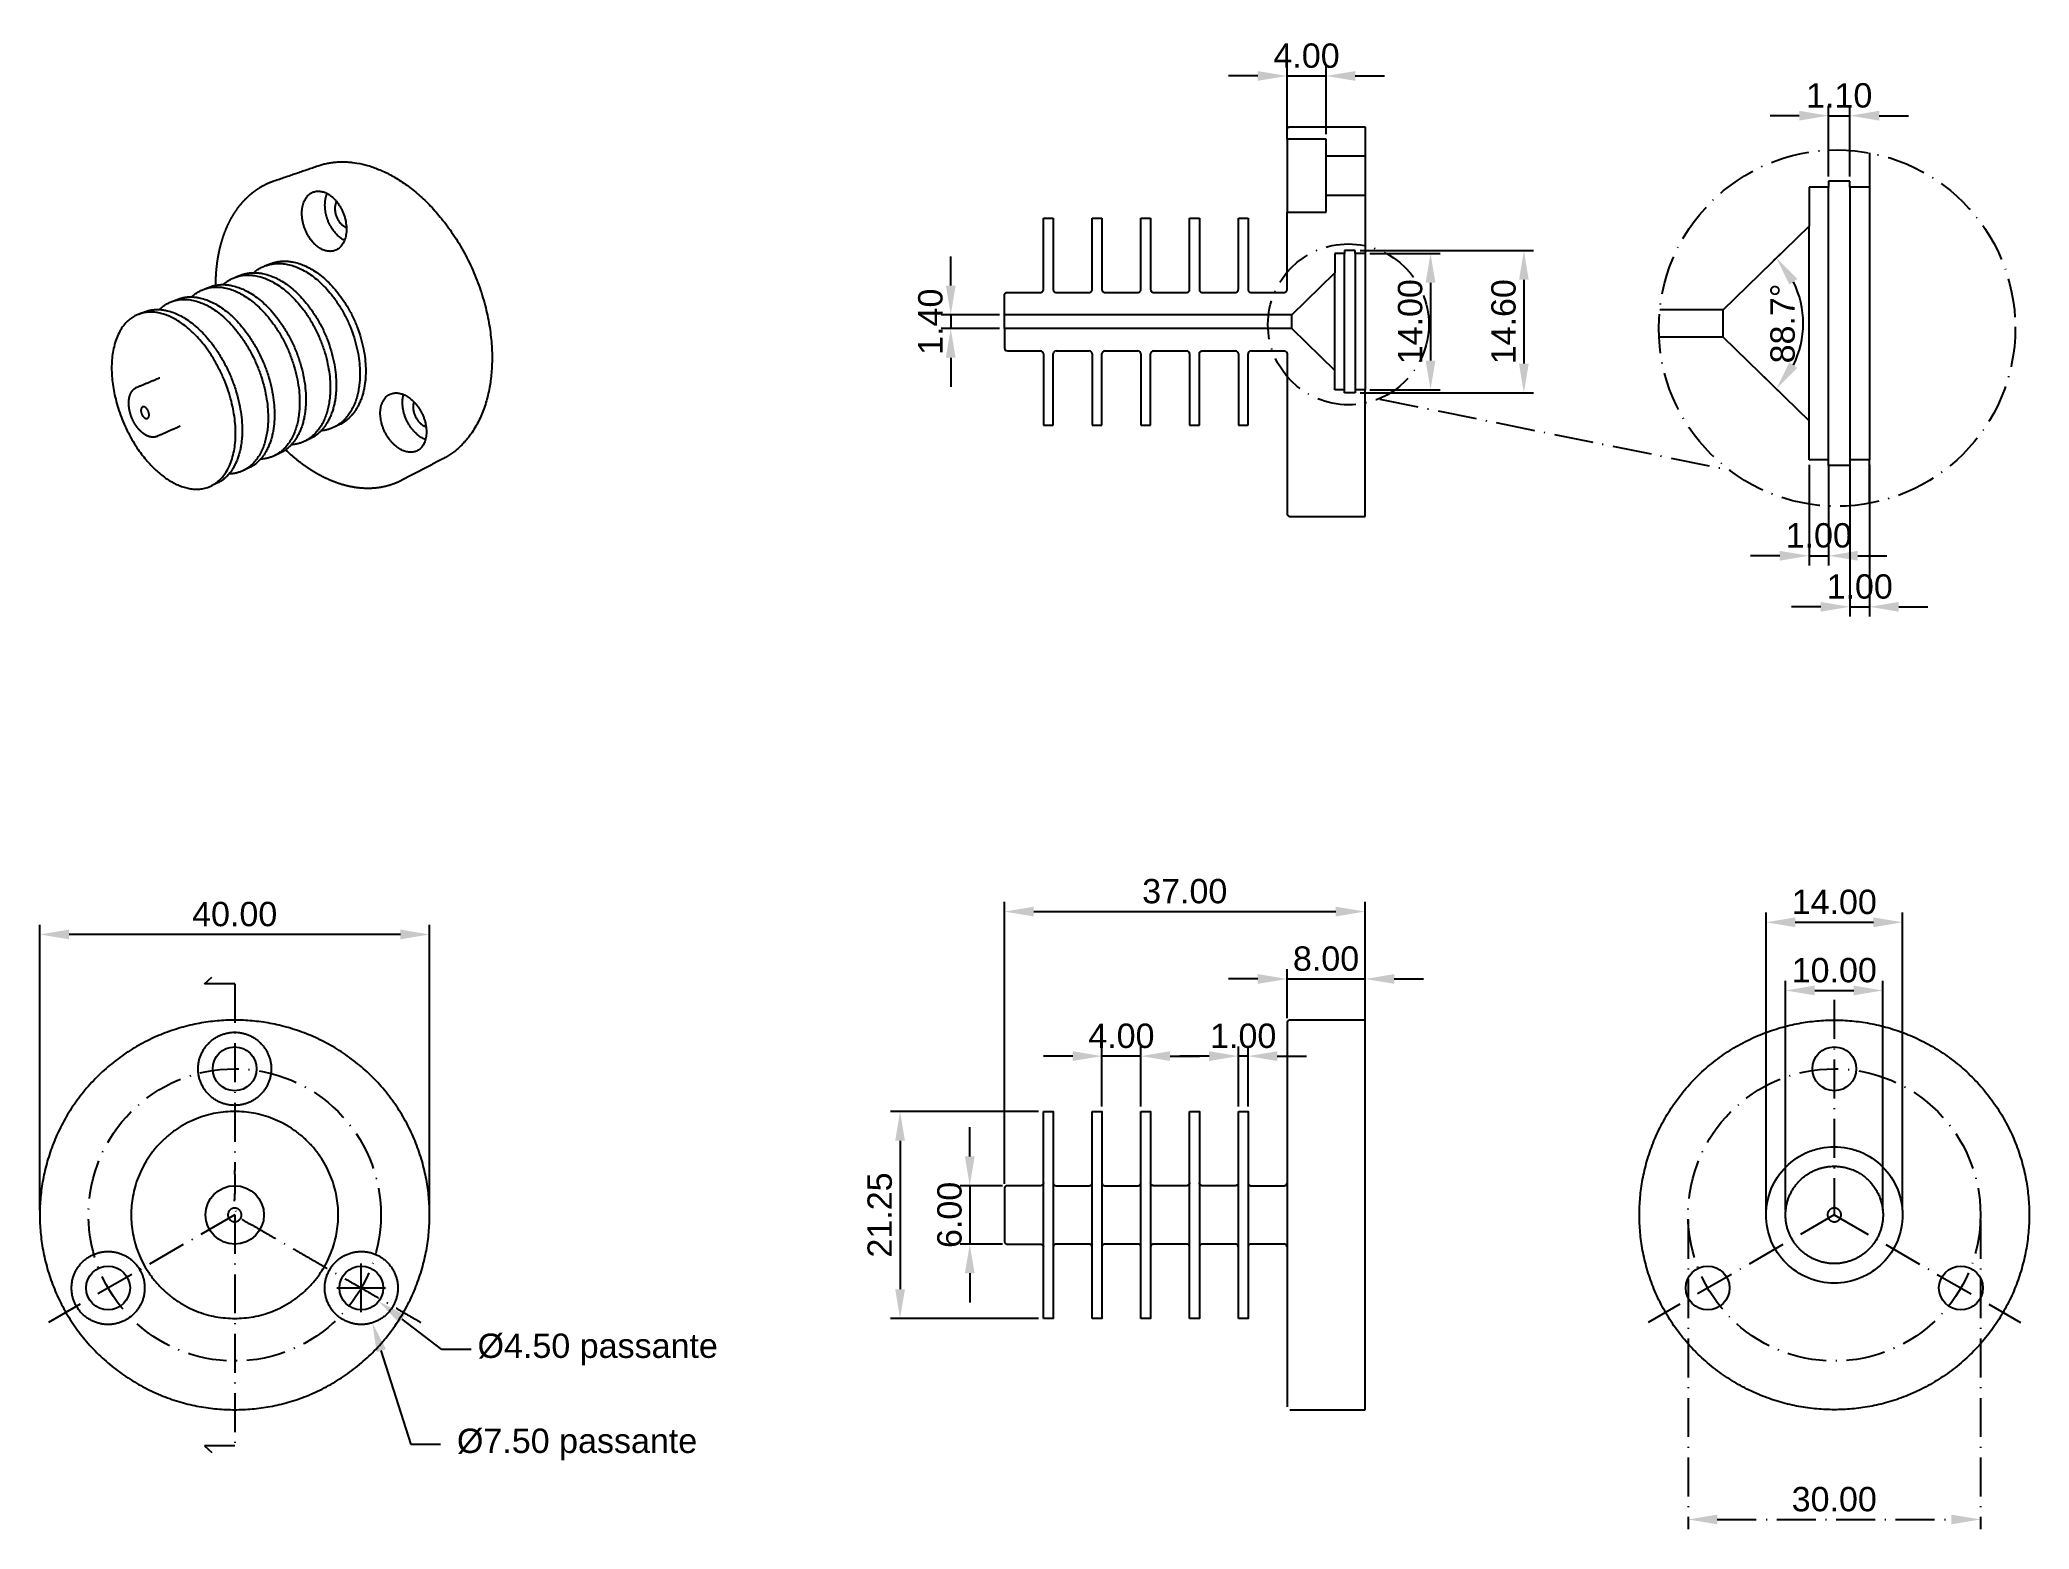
# Model space of a CAD drawing. Header units: millimetres. Extents: x -99 to 105, y -45 to 108.
import ezdxf

# ---------------------------------------------------------------- set-up
doc = ezdxf.new("R2010")
doc.units = ezdxf.units.MM
doc.header["$MEASUREMENT"] = 0
doc.linetypes.add('TrattinoPunto', pattern=[6, 4, -1, 0, -1])
for name, color, linetype, true_color in [('2D', 18, 'Continuous', 0x000000), ('2D$Assi', 4, 'TrattinoPunto', 0x00ffff), ('2D$Quote', 96, 'Continuous', 0x007f00)]:
    doc.layers.add(name, color=color, linetype=linetype, true_color=true_color)
doc.styles.add('Arial', font='arial.ttf')
doc.dimstyles.new('Millimetro Piccolo', dxfattribs={"dimtxt": 2.5, "dimasz": 3, "dimexe": 1, "dimexo": 0.5, "dimgap": 0.8, "dimtad": 1, "dimtoh": 1, "dimzin": 1, "dimdsep": 46, "dimtxsty": 'Arial', "dimcen": 2.5, "dimadec": 1, "dimazin": 0, "dimtfac": 1, "dimtdec": 4, "dimtix": 1, "dimtmove": 1, "dimatfit": 3, "dimfxl": 1, "dimtolj": 1, "dimtzin": 1, "dimarcsym": 0})

msp = doc.modelspace()

# ---------------------------------------------------------------- blocks, each defined once
blk = doc.blocks.new('*D1')
at = {"layer": '2D$Quote', "color": 0, "lineweight": -2}
for p, q in [((-5.51, 83.11), (-5.51, 86.11)), ((-0.5, 80.11), (-6.51, 80.11)), ((-5.51, 80.11), (-5.51, 78.71)), ((-0.5, 78.71), (-6.51, 78.71)), ((-5.51, 75.71), (-5.51, 72.71))]:
    blk.add_line(p, q, dxfattribs=at)
at = {"layer": '2D$Quote', "color": 0}
for points in [[(-6.01, 83.11), (-5.01, 83.11), (-5.51, 80.11)], [(-5.01, 75.71), (-6.01, 75.71), (-5.51, 78.71)]]:
    blk.add_solid(points, dxfattribs=at)
at = {"layer": 'Defpoints', "color": 0}
for p in [(0, 80.11), (-5.51, 78.71), (0, 78.71)]:
    blk.add_point(p, dxfattribs=at)
at = {"layer": '2D$Quote', "color": 0, "insert": (-7.59, 79.41), "char_height": 2.5, "attachment_point": 5, "rotation": 90, "style": 'Arial'}
blk.add_mtext('\\A1;1.40', dxfattribs=at)
blk = doc.blocks.new('*D2')
at = {"layer": '2D$Quote', "color": 0, "lineweight": -2}
for p, q in [((80.15, -11.79), (80.15, 11.75)), ((83.15, 10.75), (87.15, 10.75)), ((90.15, -11.79), (90.15, 11.75))]:
    blk.add_line(p, q, dxfattribs=at)
at = {"layer": '2D$Quote', "color": 0}
for points in [[(83.15, 11.25), (83.15, 10.25), (80.15, 10.75)], [(87.15, 10.25), (87.15, 11.25), (90.15, 10.75)]]:
    blk.add_solid(points, dxfattribs=at)
at = {"layer": 'Defpoints', "color": 0}
for p in [(90.15, 10.75), (80.15, -12.29), (90.15, -12.29)]:
    blk.add_point(p, dxfattribs=at)
at = {"layer": '2D$Quote', "color": 0, "insert": (85.15, 12.82), "char_height": 2.5, "attachment_point": 5, "style": 'Arial'}
blk.add_mtext('\\A1;10.00', dxfattribs=at)
blk = doc.blocks.new('*D3')
at = {"layer": '2D$Quote', "color": 0, "lineweight": -2}
for p, q in [((78.15, -11.79), (78.15, 18.75)), ((92.16, -11.79), (92.16, 18.75)), ((81.15, 17.75), (89.16, 17.75))]:
    blk.add_line(p, q, dxfattribs=at)
at = {"layer": '2D$Quote', "color": 0}
for points in [[(81.15, 18.25), (81.15, 17.25), (78.15, 17.75)], [(89.16, 17.25), (89.16, 18.25), (92.16, 17.75)]]:
    blk.add_solid(points, dxfattribs=at)
at = {"layer": 'Defpoints', "color": 0}
for p in [(92.16, 17.75), (78.15, -12.29), (92.16, -12.29)]:
    blk.add_point(p, dxfattribs=at)
at = {"layer": '2D$Quote', "color": 0, "insert": (85.15, 19.83), "char_height": 2.5, "attachment_point": 5, "style": 'Arial'}
blk.add_mtext('\\A1;14.00', dxfattribs=at)
blk = doc.blocks.new('*D4')
at = {"layer": '2D$Quote', "color": 0, "lineweight": -2}
for p, q in [((0, -9.1), (0, 19.85)), ((3, 18.85), (34, 18.85)), ((37, -9.1), (37, 19.85))]:
    blk.add_line(p, q, dxfattribs=at)
at = {"layer": '2D$Quote', "color": 0}
for points in [[(3, 19.35), (3, 18.35), (0, 18.85)], [(34, 18.35), (34, 19.35), (37, 18.85)]]:
    blk.add_solid(points, dxfattribs=at)
at = {"layer": 'Defpoints', "color": 0}
for p in [(37, 18.85), (0, -9.6), (37, -9.6)]:
    blk.add_point(p, dxfattribs=at)
at = {"layer": '2D$Quote', "color": 0, "insert": (18.5, 20.93), "char_height": 2.5, "attachment_point": 5, "style": 'Arial'}
blk.add_mtext('\\A1;37.00', dxfattribs=at)
blk = doc.blocks.new('*D5')
at = {"layer": '2D$Quote', "color": 0, "lineweight": -2}
for p, q in [((29, 7.91), (29, 12.93)), ((37, 7.91), (37, 12.93)), ((26, 11.93), (23, 11.93)), ((29, 11.93), (37, 11.93)), ((40, 11.93), (43, 11.93))]:
    blk.add_line(p, q, dxfattribs=at)
at = {"layer": '2D$Quote', "color": 0}
for points in [[(26, 11.43), (26, 12.43), (29, 11.93)], [(40, 12.43), (40, 11.43), (37, 11.93)]]:
    blk.add_solid(points, dxfattribs=at)
at = {"layer": 'Defpoints', "color": 0}
for p in [(37, 11.93), (29, 7.41), (37, 7.41)]:
    blk.add_point(p, dxfattribs=at)
at = {"layer": '2D$Quote', "color": 0, "insert": (33, 14.01), "char_height": 2.5, "attachment_point": 5, "style": 'Arial'}
blk.add_mtext('\\A1;8.00', dxfattribs=at)
blk = doc.blocks.new('*D6')
at = {"layer": '2D$Quote', "color": 0, "lineweight": -2}
for p, q in [((24, -1.17), (24, 5.01)), ((25, -1.17), (25, 5.01)), ((21, 4.01), (18, 4.01)), ((25, 4.01), (24, 4.01)), ((28, 4.01), (31, 4.01))]:
    blk.add_line(p, q, dxfattribs=at)
at = {"layer": '2D$Quote', "color": 0}
for points in [[(21, 3.51), (21, 4.51), (24, 4.01)], [(28, 4.51), (28, 3.51), (25, 4.01)]]:
    blk.add_solid(points, dxfattribs=at)
at = {"layer": 'Defpoints', "color": 0}
for p in [(24, 4.01), (24, -1.67), (25, -1.67)]:
    blk.add_point(p, dxfattribs=at)
at = {"layer": '2D$Quote', "color": 0, "insert": (24.5, 6.08), "char_height": 2.5, "attachment_point": 5, "style": 'Arial'}
blk.add_mtext('\\A1;1.00', dxfattribs=at)
blk = doc.blocks.new('*D7')
at = {"layer": '2D$Quote', "color": 0, "lineweight": -2}
for p, q in [((10, -1.17), (10, 5.01)), ((14, -1.17), (14, 5.01)), ((7, 4.01), (4, 4.01)), ((14, 4.01), (10, 4.01)), ((17, 4.01), (20, 4.01))]:
    blk.add_line(p, q, dxfattribs=at)
at = {"layer": '2D$Quote', "color": 0}
for points in [[(7, 3.51), (7, 4.51), (10, 4.01)], [(17, 4.51), (17, 3.51), (14, 4.01)]]:
    blk.add_solid(points, dxfattribs=at)
at = {"layer": 'Defpoints', "color": 0}
for p in [(10, 4.01), (10, -1.67), (14, -1.67)]:
    blk.add_point(p, dxfattribs=at)
at = {"layer": '2D$Quote', "color": 0, "insert": (12, 6.08), "char_height": 2.5, "attachment_point": 5, "style": 'Arial'}
blk.add_mtext('\\A1;4.00', dxfattribs=at)
blk = doc.blocks.new('*D8')
at = {"layer": '2D$Quote', "color": 0, "lineweight": -2}
for p, q in [((-98.99, -11.79), (-98.99, 17.5)), ((-61.99, 16.5), (-95.99, 16.5)), ((-58.99, -11.79), (-58.99, 17.5))]:
    blk.add_line(p, q, dxfattribs=at)
at = {"layer": '2D$Quote', "color": 0}
for points in [[(-95.99, 17), (-95.99, 16), (-98.99, 16.5)], [(-61.99, 16), (-61.99, 17), (-58.99, 16.5)]]:
    blk.add_solid(points, dxfattribs=at)
at = {"layer": 'Defpoints', "color": 0}
for p in [(-98.99, 16.5), (-98.99, -12.29), (-58.99, -12.29)]:
    blk.add_point(p, dxfattribs=at)
at = {"layer": '2D$Quote', "color": 0, "insert": (-78.99, 18.58), "char_height": 2.5, "attachment_point": 5, "style": 'Arial'}
blk.add_mtext('\\A1;40.00', dxfattribs=at)
blk = doc.blocks.new('*D9')
at = {"layer": '2D$Quote', "color": 0, "lineweight": -2}
for p, q in [((-3.56, -6.29), (-3.56, -3.29)), ((-0.2, -9.29), (-4.56, -9.29)), ((-3.56, -9.29), (-3.56, -15.29)), ((-0.2, -15.29), (-4.56, -15.29)), ((-3.56, -18.29), (-3.56, -21.29))]:
    blk.add_line(p, q, dxfattribs=at)
at = {"layer": '2D$Quote', "color": 0}
for points in [[(-4.06, -6.29), (-3.06, -6.29), (-3.56, -9.29)], [(-3.06, -18.29), (-4.06, -18.29), (-3.56, -15.29)]]:
    blk.add_solid(points, dxfattribs=at)
at = {"layer": 'Defpoints', "color": 0}
for p in [(0.3, -9.29), (-3.56, -15.29), (0.3, -15.29)]:
    blk.add_point(p, dxfattribs=at)
at = {"layer": '2D$Quote', "color": 0, "insert": (-5.63, -12.29), "char_height": 2.5, "attachment_point": 5, "rotation": 90, "style": 'Arial'}
blk.add_mtext('\\A1;6.00', dxfattribs=at)
blk = doc.blocks.new('*D10')
at = {"layer": '2D$Quote', "color": 0, "lineweight": -2}
for p, q in [((3.5, -1.67), (-11.71, -1.67)), ((-10.71, -4.67), (-10.71, -19.92)), ((3.5, -22.92), (-11.71, -22.92))]:
    blk.add_line(p, q, dxfattribs=at)
at = {"layer": '2D$Quote', "color": 0}
for points in [[(-10.21, -4.67), (-11.21, -4.67), (-10.71, -1.67)], [(-11.21, -19.92), (-10.21, -19.92), (-10.71, -22.92)]]:
    blk.add_solid(points, dxfattribs=at)
at = {"layer": 'Defpoints', "color": 0}
for p in [(4, -1.67), (-10.71, -22.92), (4, -22.92)]:
    blk.add_point(p, dxfattribs=at)
at = {"layer": '2D$Quote', "color": 0, "insert": (-12.79, -12.3), "char_height": 2.5, "attachment_point": 5, "rotation": 90, "style": 'Arial'}
blk.add_mtext('\\A1;21.25', dxfattribs=at)
blk = doc.blocks.new('*D11')
at = {"layer": '2D$Quote', "color": 0}
for p, q in [((-66, -22.29), (-66, -17.29)), ((-68.5, -19.79), (-63.5, -19.79))]:
    blk.add_line(p, q, dxfattribs=at)
at = {"layer": '2D$Quote', "color": 0, "lineweight": -2}
for p, q in [((-57.72, -26.1), (-61.82, -22.98)), ((-54.72, -26.1), (-57.72, -26.1))]:
    blk.add_line(p, q, dxfattribs=at)
at = {"layer": '2D$Quote', "color": 0}
blk.add_solid([(-61.52, -22.58), (-62.13, -23.37), (-64.21, -21.16)], dxfattribs=at)
at = {"layer": 'Defpoints', "color": 0}
for p in [(-67.79, -18.43), (-64.21, -21.16)]:
    blk.add_point(p, dxfattribs=at)
at = {"layer": '2D$Quote', "color": 0, "insert": (-41.74, -26.1), "char_height": 2.5, "attachment_point": 5, "style": 'Arial'}
blk.add_mtext('\\A1;%%c4.50 passante', dxfattribs=at)
blk = doc.blocks.new('*D12')
at = {"layer": '2D$Quote', "color": 0}
for p, q in [((-66, -22.29), (-66, -17.29)), ((-68.5, -19.79), (-63.5, -19.79))]:
    blk.add_line(p, q, dxfattribs=at)
at = {"layer": '2D$Quote', "color": 0, "lineweight": -2}
for p, q in [((-60.87, -35.86), (-63.95, -26.22)), ((-57.87, -35.86), (-60.87, -35.86))]:
    blk.add_line(p, q, dxfattribs=at)
at = {"layer": '2D$Quote', "color": 0}
blk.add_solid([(-63.47, -26.07), (-64.42, -26.38), (-64.86, -23.37)], dxfattribs=at)
at = {"layer": 'Defpoints', "color": 0}
for p in [(-67.14, -16.22), (-64.86, -23.37)]:
    blk.add_point(p, dxfattribs=at)
at = {"layer": '2D$Quote', "color": 0, "insert": (-44.34, -35.86), "char_height": 2.5, "attachment_point": 5, "style": 'Arial'}
blk.add_mtext('\\A1; %%c7.50 passante', dxfattribs=at)
blk = doc.blocks.new('*D13')
at = {"layer": '2D$Assi', "color": 0, "lineweight": -2}
for p, q in [((70.15, -12.79), (70.15, -44.56)), ((100.15, -12.79), (100.15, -44.56)), ((73.15, -43.56), (97.15, -43.56))]:
    blk.add_line(p, q, dxfattribs=at)
at = {"layer": '2D$Assi', "color": 0}
for points in [[(73.15, -43.06), (73.15, -44.06), (70.15, -43.56)], [(97.15, -44.06), (97.15, -43.06), (100.15, -43.56)]]:
    blk.add_solid(points, dxfattribs=at)
at = {"layer": 'Defpoints', "color": 0}
for p in [(70.15, -12.29), (100.15, -12.29), (100.15, -43.56)]:
    blk.add_point(p, dxfattribs=at)
at = {"layer": '2D$Assi', "color": 0, "insert": (85.15, -41.49), "char_height": 2.5, "attachment_point": 5, "style": 'Arial'}
blk.add_mtext('\\A1;30.00', dxfattribs=at)
blk = doc.blocks.new('*D14')
at = {"layer": '2D$Quote', "color": 0, "lineweight": -2}
for p, q in [((36.5, 86.71), (54.3, 86.71)), ((53.3, 83.71), (53.3, 75.11)), ((36.5, 72.11), (54.3, 72.11))]:
    blk.add_line(p, q, dxfattribs=at)
at = {"layer": '2D$Quote', "color": 0}
for points in [[(53.8, 83.71), (52.8, 83.71), (53.3, 86.71)], [(52.8, 75.11), (53.8, 75.11), (53.3, 72.11)]]:
    blk.add_solid(points, dxfattribs=at)
at = {"layer": 'Defpoints', "color": 0}
for p in [(36, 86.71), (36, 72.11), (53.3, 72.11)]:
    blk.add_point(p, dxfattribs=at)
at = {"layer": '2D$Quote', "color": 0, "insert": (51.22, 79.41), "char_height": 2.5, "attachment_point": 5, "rotation": 90, "style": 'Arial'}
blk.add_mtext('\\A1;14.60', dxfattribs=at)
blk = doc.blocks.new('*D15')
at = {"layer": '2D$Quote', "color": 0, "lineweight": -2}
for p, q in [((37.5, 86.41), (44.72, 86.41)), ((43.72, 83.41), (43.72, 75.41)), ((37.5, 72.41), (44.72, 72.41))]:
    blk.add_line(p, q, dxfattribs=at)
at = {"layer": '2D$Quote', "color": 0}
for points in [[(44.22, 83.41), (43.22, 83.41), (43.72, 86.41)], [(43.22, 75.41), (44.22, 75.41), (43.72, 72.41)]]:
    blk.add_solid(points, dxfattribs=at)
at = {"layer": 'Defpoints', "color": 0}
for p in [(37, 86.41), (37, 72.41), (43.72, 72.41)]:
    blk.add_point(p, dxfattribs=at)
at = {"layer": '2D$Quote', "color": 0, "insert": (41.64, 79.41), "char_height": 2.5, "attachment_point": 5, "rotation": 90, "style": 'Arial'}
blk.add_mtext('\\A1;14.00', dxfattribs=at)
blk = doc.blocks.new('*D16')
at = {"layer": '2D$Quote', "color": 0, "lineweight": -2}
for p, q in [((26, 104.64), (23, 104.64)), ((29, 98.66), (29, 105.64)), ((29, 104.64), (33, 104.64)), ((33, 98.66), (33, 105.64)), ((36, 104.64), (39, 104.64))]:
    blk.add_line(p, q, dxfattribs=at)
at = {"layer": '2D$Quote', "color": 0}
for points in [[(26, 104.14), (26, 105.14), (29, 104.64)], [(36, 105.14), (36, 104.14), (33, 104.64)]]:
    blk.add_solid(points, dxfattribs=at)
at = {"layer": 'Defpoints', "color": 0}
for p in [(33, 104.64), (29, 98.16), (33, 98.16)]:
    blk.add_point(p, dxfattribs=at)
at = {"layer": '2D$Quote', "color": 0, "insert": (31, 106.71), "char_height": 2.5, "attachment_point": 5, "style": 'Arial'}
blk.add_mtext('\\A1;4.00', dxfattribs=at)
blk = doc.blocks.new('*D17')
at = {"layer": '2D$Quote', "color": 0, "lineweight": -2}
for p, q in [((81.56, 100.56), (78.56, 100.56)), ((84.56, 94.33), (84.56, 101.56)), ((84.56, 100.56), (86.76, 100.56)), ((86.76, 94.33), (86.76, 101.56)), ((89.76, 100.56), (92.76, 100.56))]:
    blk.add_line(p, q, dxfattribs=at)
at = {"layer": '2D$Quote', "color": 0}
for points in [[(81.56, 100.06), (81.56, 101.06), (84.56, 100.56)], [(89.76, 101.06), (89.76, 100.06), (86.76, 100.56)]]:
    blk.add_solid(points, dxfattribs=at)
at = {"layer": 'Defpoints', "color": 0}
for p in [(86.76, 100.56), (84.56, 93.83), (86.76, 93.83)]:
    blk.add_point(p, dxfattribs=at)
at = {"layer": '2D$Quote', "color": 0, "insert": (85.66, 102.63), "char_height": 2.5, "attachment_point": 5, "style": 'Arial'}
blk.add_mtext('\\A1;1.10', dxfattribs=at)
blk = doc.blocks.new('*D18')
at = {"layer": '2D$Quote', "color": 0, "lineweight": -2}
for p, q in [((86.76, 64.73), (86.76, 49.14)), ((88.76, 64.73), (88.76, 49.14)), ((83.76, 50.14), (80.76, 50.14)), ((86.76, 50.14), (88.76, 50.14)), ((91.76, 50.14), (94.76, 50.14))]:
    blk.add_line(p, q, dxfattribs=at)
at = {"layer": '2D$Quote', "color": 0}
for points in [[(83.76, 49.64), (83.76, 50.64), (86.76, 50.14)], [(91.76, 50.64), (91.76, 49.64), (88.76, 50.14)]]:
    blk.add_solid(points, dxfattribs=at)
at = {"layer": 'Defpoints', "color": 0}
for p in [(86.76, 65.23), (88.76, 65.23), (88.76, 50.14)]:
    blk.add_point(p, dxfattribs=at)
at = {"layer": '2D$Quote', "color": 0, "insert": (87.76, 52.21), "char_height": 2.5, "attachment_point": 5, "style": 'Arial'}
blk.add_mtext('\\A1;1.00', dxfattribs=at)
blk = doc.blocks.new('*D19')
at = {"layer": '2D$Quote', "color": 0, "lineweight": -2}
for p, q in [((82.56, 64.73), (82.56, 54.38)), ((84.56, 64.73), (84.56, 54.38)), ((79.56, 55.38), (76.56, 55.38)), ((82.56, 55.38), (84.56, 55.38)), ((87.56, 55.38), (90.56, 55.38))]:
    blk.add_line(p, q, dxfattribs=at)
at = {"layer": '2D$Quote', "color": 0}
for points in [[(79.56, 54.88), (79.56, 55.88), (82.56, 55.38)], [(87.56, 55.88), (87.56, 54.88), (84.56, 55.38)]]:
    blk.add_solid(points, dxfattribs=at)
at = {"layer": 'Defpoints', "color": 0}
for p in [(82.56, 65.23), (84.56, 65.23), (84.56, 55.38)]:
    blk.add_point(p, dxfattribs=at)
at = {"layer": '2D$Quote', "color": 0, "insert": (83.56, 57.46), "char_height": 2.5, "attachment_point": 5, "style": 'Arial'}
blk.add_mtext('\\A1;1.00', dxfattribs=at)
blk = doc.blocks.new('*D20')
at = {"layer": '2D$Quote', "color": 0, "lineweight": -2}
for p, q in [((78.93, 85.69), (79.93, 86.66)), ((77.2, 74.47), (79.93, 71.81))]:
    blk.add_line(p, q, dxfattribs=at)
blk.add_arc((72.33, 79.23), 9.63, 333.5872, 26.4114, dxfattribs=at)
at = {"layer": '2D$Quote', "color": 0}
for points in [[(81.36, 83.8), (80.54, 83.23), (79.21, 85.96)], [(80.54, 75.24), (81.36, 74.66), (79.21, 72.51)]]:
    blk.add_solid(points, dxfattribs=at)
at = {"layer": 'Defpoints', "color": 0}
for p in [(78.58, 85.34), (72.33, 79.23), (81.64, 76.78), (76.85, 74.82)]:
    blk.add_point(p, dxfattribs=at)
at = {"layer": '2D$Quote', "color": 0, "insert": (79.86, 79.23), "char_height": 2.5, "attachment_point": 5, "rotation": 89.9993, "style": 'Arial'}
blk.add_mtext('\\A1;88.7%%d', dxfattribs=at)

# ---------------------------------------------------------------- dimensions: what is measured, and where the dimension line sits
at = {"layer": '2D$Assi'}
dim = msp.add_linear_dim(base=(100.155, -43.562), p1=(70.155, -12.294), p2=(100.155, -12.294), dimstyle='Millimetro Piccolo', dxfattribs=at)
dim.commit()
dim.dimension.update_dxf_attribs({"geometry": '*D13', "text_midpoint": (85.155, -41.486)})
at = {"layer": '2D$Quote'}
for base, p1, p2, picture, middle in [((33, 104.638), (29, 98.165), (33, 98.165), '*D16', (31, 106.715)), ((37, 18.85), (0, -9.597), (37, -9.597), '*D4', (18.5, 20.926)), ((92.155, 17.752), (78.155, -12.294), (92.155, -12.294), '*D3', (85.155, 19.828)), ((-98.99, 16.504), (-58.989, -12.294), (-98.99, -12.294), '*D8', (-78.989, 18.58)), ((37, 11.932), (29, 7.406), (37, 7.406), '*D5', (33, 14.008)), ((90.154, 10.747), (80.154, -12.294), (90.154, -12.294), '*D2', (85.154, 12.824)), ((10, 4.008), (14, -1.672), (10, -1.669), '*D7', (12, 6.085)), ((24, 4.008), (25, -1.669), (24, -1.669), '*D6', (24.5, 6.085))]:
    dim = msp.add_linear_dim(base=base, p1=p1, p2=p2, dimstyle='Millimetro Piccolo', dxfattribs=at)
    dim.commit()
    dim.dimension.update_dxf_attribs({"geometry": picture, "text_midpoint": middle})
for base, p1, p2, text, picture, middle in [((86.762, 100.558), (84.562, 93.833), (86.762, 93.833), '1.10', '*D17', (85.662, 102.634)), ((84.562, 55.385), (82.562, 65.233), (84.562, 65.233), '1.00', '*D19', (83.562, 57.461)), ((88.762, 50.137), (86.762, 65.233), (88.762, 65.233), '1.00', '*D18', (87.762, 52.213))]:
    dim = msp.add_linear_dim(base=base, p1=p1, p2=p2, text=text, dimstyle='Millimetro Piccolo', dxfattribs=at)
    dim.commit()
    dim.dimension.update_dxf_attribs({"geometry": picture, "text_midpoint": middle})
for base, p1, p2, picture, middle in [((-5.509, 78.715), (0, 80.115), (0, 78.715), '*D1', (-7.585, 79.415)), ((53.299, 72.115), (36, 86.715), (36, 72.115), '*D14', (51.222, 79.415)), ((43.717, 72.415), (37, 86.415), (37, 72.415), '*D15', (41.641, 79.415)), ((-10.711, -22.919), (4, -1.672), (4, -22.919), '*D10', (-12.787, -12.295)), ((-3.556, -15.294), (0.3, -9.294), (0.3, -15.294), '*D9', (-5.633, -12.294))]:
    dim = msp.add_linear_dim(base=base, p1=p1, p2=p2, angle=90, dimstyle='Millimetro Piccolo', dxfattribs=at)
    dim.commit()
    dim.dimension.update_dxf_attribs({"geometry": picture, "text_midpoint": middle})
dim = msp.add_angular_dim_3p(base=(81.637, 76.778), center=(72.33, 79.233), p1=(76.846, 74.819), p2=(78.576, 85.337), dimstyle='Millimetro Piccolo', dxfattribs=at)
dim.commit()
dim.dimension.update_dxf_attribs({"geometry": '*D20', "text_midpoint": (79.863, 79.233)})
for p1, p2, text, picture, middle in [((-67.139, -16.221), (-64.859, -23.367), ' <> passante', '*D12', (-60.873, -35.859)), ((-67.789, -18.43), (-64.209, -21.158), '<> passante', '*D11', (-57.719, -26.103))]:
    dim = msp.add_diameter_dim_2p(p1=p1, p2=p2, text=text, dimstyle='Millimetro Piccolo', override={"dimtad": 0, "dimtofl": 0}, dxfattribs=at)
    dim.commit()
    dim.dimension.update_dxf_attribs({"geometry": picture, "text_midpoint": middle, "dimtype": 163})

# ---------------------------------------------------------------- linework, layer by layer
at = {"layer": '2D'}
for p, q in [((88.762, 96.734), (88.762, 93.233)), ((33, 90.665), (33, 92.415)), ((33, 92.415), (37, 92.415)), ((37, 92.415), (37, 86.415)), ((82.562, 93.233), (82.562, 89.233)), ((84.562, 93.233), (82.562, 93.233)), ((84.562, 93.833), (84.562, 93.233)), ((86.762, 93.833), (84.562, 93.833)), ((86.762, 93.233), (86.762, 93.833)), ((88.762, 93.233), (86.762, 93.233)), ((4, 82.715), (4, 90.04)), ((4, 90.04), (5, 90.04)), ((5, 90.04), (5, 82.715)), ((9, 82.715), (9, 90.04)), ((9, 90.04), (10, 90.04)), ((10, 90.04), (10, 82.715)), ((14, 82.715), (14, 90.04)), ((14, 90.04), (15, 90.04)), ((15, 90.04), (15, 82.715)), ((19, 82.715), (19, 90.04)), ((19, 90.04), (20, 90.04)), ((20, 90.04), (20, 82.715)), ((24, 82.715), (24, 90.04)), ((24, 90.04), (25, 90.04)), ((25, 90.04), (25, 82.715)), ((29, 82.715), (29, 90.665)), ((29, 90.665), (33, 90.665)), ((34.9, 86.415), (33.9, 86.415)), ((33.9, 86.415), (33.9, 84.415)), ((36, 86.715), (34.9, 86.715)), ((34.9, 86.715), (34.9, 86.415)), ((36, 86.415), (36, 86.715)), ((37, 86.415), (36, 86.415)), ((0, 80.115), (0, 82.115)), ((0.3, 82.415), (3.7, 82.415)), ((5.3, 82.415), (8.7, 82.415)), ((10.3, 82.415), (13.7, 82.415)), ((15.3, 82.415), (18.7, 82.415)), ((20.3, 82.415), (23.7, 82.415)), ((25.3, 82.415), (28.7, 82.415)), ((29.5, 80.115), (0, 80.115)), ((29.5, 78.715), (0, 78.715)), ((0, 78.715), (0, 76.715)), ((0.3, 76.415), (3.7, 76.415)), ((4, 76.115), (4, 68.79)), ((5, 68.79), (5, 76.115)), ((5.3, 76.415), (8.7, 76.415)), ((9, 76.115), (9, 68.79)), ((10, 68.79), (10, 76.115)), ((10.3, 76.415), (13.7, 76.415)), ((14, 76.115), (14, 68.79)), ((15, 68.79), (15, 76.115)), ((15.3, 76.415), (18.7, 76.415)), ((19, 76.115), (19, 68.79)), ((20, 68.79), (20, 76.115)), ((20.3, 76.415), (23.7, 76.415)), ((24, 76.115), (24, 68.79)), ((25, 68.79), (25, 76.115)), ((25.3, 76.415), (28.7, 76.415)), ((29, 76.115), (29, 59.715)), ((33.9, 72.415), (33.9, 74.415)), ((34.9, 72.415), (33.9, 72.415)), ((34.9, 72.115), (34.9, 72.415)), ((36, 72.115), (34.9, 72.115)), ((37, 72.415), (36, 72.415)), ((36, 72.415), (36, 72.115)), ((37, 59.415), (37, 72.415)), ((4, 68.79), (5, 68.79)), ((9, 68.79), (10, 68.79)), ((14, 68.79), (15, 68.79)), ((19, 68.79), (20, 68.79)), ((24, 68.79), (25, 68.79)), ((82.562, 65.233), (82.562, 69.233)), ((84.562, 65.233), (82.562, 65.233)), ((84.562, 64.633), (84.562, 65.233)), ((86.762, 64.633), (84.562, 64.633)), ((86.762, 65.233), (86.762, 64.633)), ((88.762, 65.233), (86.762, 65.233)), ((29.3, 59.415), (37, 59.415))]:
    msp.add_line(p, q, dxfattribs=at)
for points in [[(73.762, 80.633), (82.562, 89.233)], [(29.5, 80.115), (33.9, 84.415)], [(29.5, 78.715), (33.9, 74.415)], [(73.762, 77.833), (82.562, 69.233)]]:
    msp.add_lwpolyline(points, dxfattribs=at)
for centre, radius in [((-78.989, 2.706), 2.25), ((85.155, 2.706), 2.25), ((-78.989, -12.294), 3), ((-91.98, -19.794), 2.25), ((-65.999, -19.794), 2.25), ((72.164, -19.794), 2.25), ((98.145, -19.794), 2.25)]:
    msp.add_circle(centre, radius, dxfattribs=at)
for centre, start, end in [((15.3, 82.715), 180.00004, 180.19157), ((20.3, 82.715), 180.00002, 180.19157), ((0.3, 76.715), 180, 270), ((3.7, 76.115), 1.70114, 90), ((3.7, 76.115), 360, 1.70114), ((5.3, 76.115), 90, 180), ((8.7, 76.115), 0.00001, 89.99999), ((10.3, 76.115), 90.00002, 179.99998), ((13.7, 76.115), 0.00001, 89.99999), ((15.3, 76.115), 90, 180), ((18.7, 76.115), 0.00001, 89.99999), ((23.7, 76.115), 360, 90), ((25.3, 76.115), 90.00002, 179.99998), ((29.3, 59.715), 180.00002, 269.99998)]:
    msp.add_arc(centre, 0.3, start, end, dxfattribs=at)
for points, weights in [([(29, 99.115), (29, 99.415), (29.3, 99.415)], [1, 0.707106900398, 1]), ([(-69.723, 91.343), (-69.73, 92.028), (-69.506, 92.569)], [239.75102231, 218.364627554, 209.50141527]), ([(-67.718, 87.765), (-69.695, 88.755), (-69.723, 91.343)], [228.239801722, 176.236029218, 239.75102231]), ([(-68.675, 90.995), (-68.678, 91.415), (-68.521, 91.727)], [238.634490923, 214.724387495, 206.830786293]), ([(-67.524, 89.045), (-68.662, 89.515), (-68.675, 90.995)], [232.751078735, 172.019985143, 238.634490923]), ([(0, 82.115), (0, 82.415), (0.3, 82.415)], [1, 0.707107089439, 0.999999860338]), ([(3.7, 82.415), (4, 82.415), (4, 82.715)], [1, 0.707106851195, 0.999999860338]), ([(5, 82.715), (5, 82.415), (5.3, 82.415)], [1, 0.707107019801, 1]), ([(5, 82.699), (5.001, 82.693), (5.001, 82.688)], [0.97897200977, 0.97213810749, 0.96567657592]), ([(8.7, 82.415), (9, 82.415), (9, 82.715)], [1, 0.707106781364, 1]), ([(10, 82.715), (10, 82.415), (10.3, 82.415)], [1, 0.707107019801, 1]), ([(10, 82.699), (10.001, 82.693), (10.001, 82.688)], [0.978972009777, 0.972138107493, 0.96567657592]), ([(13.7, 82.415), (14, 82.415), (14, 82.715)], [1, 0.707106851195, 0.999999860338]), ([(15, 82.714), (15.001, 82.415), (15.3, 82.415)], [0.999999860901, 0.708287951084, 1]), ([(15, 82.699), (15.001, 82.693), (15.001, 82.688)], [0.978981344758, 0.972142542458, 0.96567661783]), ([(18.7, 82.415), (19, 82.415), (19, 82.715)], [1, 0.707106781364, 1]), ([(20, 82.714), (20.001, 82.415), (20.3, 82.415)], [0.999999860901, 0.708287951101, 1]), ([(20, 82.699), (20.001, 82.693), (20.001, 82.688)], [0.97898132743, 0.972142519678, 0.96567658989]), ([(23.7, 82.415), (24, 82.415), (24, 82.715)], [1, 0.707106851196, 0.999999860338]), ([(25, 82.715), (25, 82.415), (25.3, 82.415)], [1, 0.707106900591, 1]), ([(25, 82.699), (25.001, 82.693), (25.001, 82.688)], [0.978972009817, 0.972138104674, 0.965676570554]), ([(20, 76.115), (20, 76.415), (20.3, 76.415)], [0.999999860338, 0.707106970227, 1]), ([(28.7, 76.415), (29, 76.415), (29, 76.115)], [1, 0.707106851018, 0.999999860338]), ([(-61.773, 71.123), (-61.771, 71.558), (-61.662, 71.931)], [239.305864236, 224.785633254, 216.048518831]), ([(-60.602, 71.181), (-60.683, 70.955), (-60.685, 70.679)], [212.504108556, 221.382802817, 238.189332849]), ([(29.3, 7.706), (29, 7.706), (29, 7.406)], [0.999999860338, 0.707106920849, 0.999999860338]), ([(4, -9.01), (3.984, -9.294), (3.7, -9.294)], [1, 0.725690855643, 1]), ([(5.001, -9.015), (5.02, -9.294), (5.3, -9.294)], [1, 0.731527540866, 1]), ([(8.7, -9.294), (8.984, -9.294), (9, -9.01)], [1, 0.72569085553, 1]), ([(10.001, -9.015), (10.02, -9.294), (10.3, -9.294)], [1, 0.731527540893, 1]), ([(13.7, -9.294), (13.984, -9.294), (14, -9.01)], [1, 0.725690855503, 1]), ([(15.3, -9.294), (15.02, -9.294), (15.001, -9.015)], [1, 0.731527541085, 1]), ([(19, -9.01), (18.984, -9.294), (18.7, -9.294)], [1, 0.725690855543, 1]), ([(20.3, -9.294), (20.02, -9.294), (20.001, -9.015)], [1, 0.731527541085, 1]), ([(24, -9.01), (23.984, -9.294), (23.7, -9.294)], [1, 0.725690855507, 1]), ([(25.001, -9.015), (25.02, -9.294), (25.3, -9.294)], [1, 0.731527541086, 1]), ([(85.155, -11.594), (84.803, -11.594), (84.593, -11.877)], [1, 0.893188631861, 1]), ([(0, -14.994), (0, -15.294), (0.3, -15.294)], [1, 0.707106781187, 1]), ([(3.7, -15.294), (3.934, -15.294), (3.991, -15.521)], [0.999999899239, 0.788689050422, 1]), ([(3.991, -15.521), (3.998, -15.548), (3.999, -15.576)], [1, 0.995637255349, 1]), ([(5.3, -15.294), (5, -15.294), (5, -15.594)], [1, 0.707106781187, 1]), ([(8.991, -15.521), (8.934, -15.294), (8.7, -15.294)], [1, 0.788689050423, 0.999999899239]), ([(8.999, -15.576), (8.998, -15.548), (8.991, -15.521)], [1, 0.99563725535, 1]), ([(10.3, -15.294), (10, -15.294), (10, -15.594)], [1, 0.707107019605, 1]), ([(13.991, -15.521), (13.934, -15.294), (13.7, -15.294)], [1, 0.788689050423, 0.999999899239]), ([(13.999, -15.576), (13.998, -15.548), (13.991, -15.521)], [1, 0.99563725535, 1]), ([(15.3, -15.294), (15, -15.294), (15, -15.594)], [1, 0.707106781187, 1]), ([(18.991, -15.521), (18.934, -15.294), (18.7, -15.294)], [1, 0.788689050422, 0.999999899239]), ([(18.999, -15.576), (18.998, -15.548), (18.991, -15.521)], [1, 0.995637255349, 1]), ([(20.3, -15.294), (20, -15.294), (20, -15.594)], [1, 0.707106900396, 1]), ([(23.991, -15.521), (23.934, -15.294), (23.7, -15.294)], [1, 0.788689050422, 0.999999899239]), ([(23.999, -15.576), (23.998, -15.548), (23.991, -15.521)], [1, 0.99563725535, 1]), ([(25.3, -15.294), (25, -15.294), (25, -15.594)], [1, 0.707107019605, 1]), ([(28.999, -15.572), (28.979, -15.294), (28.7, -15.294)], [1, 0.732181341375, 1])]:
    msp.add_rational_spline(points, weights, degree=2, dxfattribs=at)
for points, degree in [([(29, 98.165), (29, 98.64), (29, 99.115)], 2), ([(29, 98.165), (29, 96.29), (29, 94.415)], 2), ([(33, 98.165), (31, 98.165), (29, 98.165)], 2), ([(29.3, 99.415), (33.15, 99.415), (37, 99.415)], 2), ([(33, 96.415), (33, 97.29), (33, 98.165)], 2), ([(37, 99.415), (37, 97.915), (37, 96.415)], 2), ([(33, 94.415), (33, 95.415), (33, 96.415)], 2), ([(37, 96.415), (35, 96.415), (33, 96.415)], 2), ([(37, 96.415), (37, 95.415), (37, 94.415)], 2), ([(-74.963, 93.865), (-72.7, 94.641), (-70.437, 95.417)], 2), ([(29, 94.415), (29, 92.54), (29, 90.665)], 2), ([(33, 92.415), (33, 93.415), (33, 94.415)], 2), ([(37, 94.415), (37, 93.415), (37, 92.415)], 2), ([(84.562, 65.233), (84.562, 79.233), (84.562, 93.233)], 2), ([(86.762, 93.233), (86.762, 83.9), (86.762, 74.567), (86.762, 65.233)], 3), ([(88.762, 93.233), (88.762, 83.9), (88.762, 74.567), (88.762, 65.233)], 3), ([(34.9, 72.415), (34.9, 79.415), (34.9, 86.415)], 2), ([(36, 86.415), (36, 81.748), (36, 77.081), (36, 72.415)], 3), ([(37, 86.415), (37, 81.748), (37, 77.081), (37, 72.415)], 3), ([(-78.94, 83.971), (-78.646, 84.084), (-78.353, 84.196)], 2), ([(-75.84, 85.159), (-75.556, 85.268), (-75.271, 85.376)], 2), ([(-85.422, 81.489), (-85.109, 81.609), (-84.796, 81.729)], 2), ([(-82.132, 82.749), (-81.829, 82.865), (-81.526, 82.981)], 2), ([(-88.812, 80.19), (-88.489, 80.314), (-88.165, 80.438)], 2), ([(0, 78.715), (0, 79.415), (0, 80.115)], 2), ([(73.762, 80.633), (70.502, 80.633), (67.241, 80.633)], 2), ([(73.762, 77.833), (70.465, 77.833), (67.167, 77.833)], 2), ([(-89.017, 72.687), (-87.845, 73.175), (-86.673, 73.663)], 2), ([(-84.574, 68.681), (-85.736, 68.166), (-86.899, 67.651)], 2), ([(-71.224, 67.414), (-71.517, 67.274), (-71.811, 67.134)], 2), ([(-68.232, 68.844), (-68.517, 68.708), (-68.802, 68.572)], 2), ([(-74.305, 65.942), (-74.608, 65.797), (-74.911, 65.653)], 2), ([(-57.566, 65.36), (-59.704, 64.243), (-61.843, 63.126)], 2), ([(-77.48, 64.425), (-77.792, 64.276), (-78.105, 64.126)], 2), ([(88.762, 60.765), (88.762, 62.999), (88.762, 65.233)], 2), ([(-80.752, 62.861), (-81.075, 62.707), (-81.398, 62.553)], 2), ([(29, 7.406), (29, -5.727), (29, -18.861), (29, -31.994)], 3), ([(37, 7.706), (33.15, 7.706), (29.3, 7.706)], 2), ([(37, -32.294), (37, -12.294), (37, 7.706)], 2), ([(4, -1.672), (4, -1.67), (4, -1.669)], 2), ([(4, -1.669), (4.5, -1.669), (5, -1.669)], 2), ([(4, -22.919), (4, -12.295), (4, -1.672)], 2), ([(9, -1.672), (9, -1.67), (9, -1.669)], 2), ([(9, -1.669), (9.5, -1.669), (10, -1.669)], 2), ([(9, -22.919), (9, -12.295), (9, -1.672)], 2), ([(14, -1.672), (14, -1.67), (14, -1.669)], 2), ([(14, -1.669), (14.5, -1.669), (15, -1.669)], 2), ([(14, -22.919), (14, -12.295), (14, -1.672)], 2), ([(19, -1.672), (19, -1.67), (19, -1.669)], 2), ([(19, -1.669), (19.5, -1.669), (20, -1.669)], 2), ([(19, -22.919), (19, -12.295), (19, -1.672)], 2), ([(24, -1.672), (24, -1.67), (24, -1.669)], 2), ([(24, -1.669), (24.5, -1.669), (25, -1.669)], 2), ([(24, -22.919), (24, -12.295), (24, -1.672)], 2), ([(0, -9.594), (0, -9.596), (0, -9.597)], 2), ([(0, -9.597), (0, -11.396), (0, -13.195), (0, -14.994)], 3), ([(3.7, -9.294), (2, -9.294), (0.3, -9.294)], 2), ([(5.3, -9.294), (7, -9.294), (8.7, -9.294)], 2), ([(10.3, -9.294), (12, -9.294), (13.7, -9.294)], 2), ([(18.7, -9.294), (17, -9.294), (15.3, -9.294)], 2), ([(23.7, -9.294), (22, -9.294), (20.3, -9.294)], 2), ([(25.3, -9.294), (27, -9.294), (28.7, -9.294)], 2), ([(0.3, -15.294), (2, -15.294), (3.7, -15.294)], 2), ([(4, -15.578), (4, -15.575), (4, -15.573)], 2), ([(8.7, -15.294), (7, -15.294), (5.3, -15.294)], 2), ([(9, -15.578), (9, -15.575), (9, -15.573)], 2), ([(13.7, -15.294), (12, -15.294), (10.3, -15.294)], 2), ([(14, -15.578), (14, -15.575), (14, -15.573)], 2), ([(18.7, -15.294), (17, -15.294), (15.3, -15.294)], 2), ([(19, -15.578), (19, -15.575), (19, -15.573)], 2), ([(23.7, -15.294), (22, -15.294), (20.3, -15.294)], 2), ([(24, -15.578), (24, -15.575), (24, -15.573)], 2), ([(28.7, -15.294), (27, -15.294), (25.3, -15.294)], 2), ([(5, -22.919), (4.5, -22.919), (4, -22.919)], 2), ([(10, -22.919), (9.5, -22.919), (9, -22.919)], 2), ([(15, -22.919), (14.5, -22.919), (14, -22.919)], 2), ([(20, -22.919), (19.5, -22.919), (19, -22.919)], 2), ([(25, -22.919), (24.5, -22.919), (24, -22.919)], 2), ([(29.3, -32.294), (33.15, -32.294), (37, -32.294)], 2)]:
    msp.add_open_spline(points, degree=degree, dxfattribs=at)
for points, weights, degree, knots in [([(-70.437, 95.417), (-67.985, 96.259), (-65.163, 95.39), (-52.23, 91.412), (-52.581, 75.272), (-52.742, 67.881), (-57.566, 65.36)], [214.567897826, 220.062349433, 238.362006165, 159.524454762, 232.57314793, 196.863415224, 207.815949579], 2, [24.1799925, 24.1799925, 24.1799925, 37.4113788, 37.4113788, 81.3662029, 81.3662029, 106.2060094, 106.2060094, 106.2060094]), ([(-80.933, 83.15), (-80.931, 83.781), (-80.896, 84.411), (-80.828, 85.039), (-80.731, 85.931), (-80.565, 86.787), (-80.332, 87.591), (-80.088, 88.434), (-79.771, 89.22), (-79.385, 89.934), (-78.988, 90.669), (-78.518, 91.328), (-77.983, 91.895), (-77.443, 92.467), (-76.837, 92.945), (-76.177, 93.318), (-75.79, 93.538), (-75.384, 93.72), (-74.963, 93.865)], [1, 0.99908477387, 0.99908477387, 1, 0.997674257458, 0.995070613998, 0.992240172504, 0.989288611478, 0.986088494396, 0.982708740733, 0.979252757724, 0.975605940388, 0.971849409418, 0.968088150117, 0.9642154756, 0.960311856599, 0.957594184178, 0.95759418353, 0.960311854655], 3, [0, 0, 0, 0, 1.8920295, 1.8920295, 1.8920295, 5.7626788, 5.7626788, 5.7626788, 9.7997619, 9.7997619, 9.7997619, 13.9284235, 13.9284235, 13.9284235, 18.0618161, 18.0618161, 18.0618161, 19.3957828, 19.3957828, 19.3957828, 19.3957828]), ([(-72.09, 90.481), (-72.045, 87.533), (-69.796, 86.74), (-67.501, 85.931), (-67.521, 88.931), (-67.541, 91.965), (-69.862, 92.721), (-72.135, 93.462), (-72.09, 90.481)], [237.004596075, 168.511856168, 235.919185155, 165.128255102, 232.219461557, 163.27965688, 233.304872477, 166.663257946, 237.004596075], 2, [-23.5619449, -23.5619449, -23.5619449, -17.6714587, -17.6714587, -11.7809725, -11.7809725, -5.8904862, -5.8904862, 0, 0, 0]), ([(-80.159, 83.219), (-78.428, 84.813), (-75.91, 83.867), (-69.271, 81.373), (-69.184, 72.721), (-69.126, 67.039), (-73.184, 66.775)], [200.559443287, 199.306927785, 229.270978955, 157.325629105, 226.195648015, 178.719293461, 207.922908754], 2, [66.7887902, 66.7887902, 66.7887902, 87.9096481, 87.9096481, 131.8644722, 131.8644722, 164.6593582, 164.6593582, 164.6593582]), ([(-78.353, 84.196), (-76.948, 84.734), (-75.281, 84.112), (-68.644, 81.633), (-68.567, 73.003), (-68.529, 68.702), (-71.224, 67.414)], [203.338005414, 209.140261416, 229.957585513, 157.811133258, 226.882254575, 188.819421636, 199.876199483], 2, [0.6285659, 0.6285659, 0.6285659, 15.2549713, 15.2549713, 59.2097954, 59.2097954, 85.4193414, 85.4193414, 85.4193414]), ([(-77.03, 84.441), (-75.292, 85.982), (-72.805, 85.075), (-66.174, 82.655), (-66.138, 74.112), (-66.115, 68.548), (-70.129, 68.211)], [203.468037221, 202.57703524, 232.704011749, 159.753149874, 229.62868081, 181.741960504, 210.562053128], 2, [67.0109341, 67.0109341, 67.0109341, 87.9096481, 87.9096481, 131.8644722, 131.8644722, 164.4282537, 164.4282537, 164.4282537]), ([(-75.271, 85.376), (-73.861, 85.917), (-72.195, 85.312), (-65.566, 82.907), (-65.54, 74.385), (-65.527, 70.136), (-68.232, 68.844)], [206.324529016, 212.238700111, 233.390618308, 160.238654027, 230.315287369, 191.652883908, 202.825119615], 2, [0.6090441, 0.6090441, 0.6090441, 15.2354495, 15.2354495, 59.1902736, 59.1902736, 85.3998197, 85.3998197, 85.3998197]), ([(-86.702, 80.659), (-84.992, 82.372), (-82.406, 81.34), (-75.76, 78.687), (-75.561, 69.81), (-75.427, 63.867), (-79.576, 63.779)], [194.774659746, 192.726226943, 222.404913366, 152.470587567, 219.329582427, 172.628123608, 202.735694066], 2, [66.2928059, 66.2928059, 66.2928059, 87.9096481, 87.9096481, 131.8644722, 131.8644722, 165.1768886, 165.1768886, 165.1768886]), ([(-84.796, 81.729), (-83.406, 82.261), (-81.739, 81.6), (-75.093, 78.963), (-74.905, 70.109), (-74.812, 65.7), (-77.48, 64.425)], [197.364958208, 202.943384017, 223.091519926, 152.956091721, 220.016188985, 183.152497107, 193.978359209], 2, [0.6703743, 0.6703743, 0.6703743, 15.2967798, 15.2967798, 59.2516039, 59.2516039, 85.4611498, 85.4611498, 85.4611498]), ([(-83.382, 81.959), (-81.66, 83.61), (-79.109, 82.623), (-72.465, 80.051), (-72.323, 71.288), (-72.229, 65.479), (-76.331, 65.299)], [197.661070673, 196.02384343, 225.83794616, 154.898108336, 222.762615221, 175.681949482, 205.312732729], 2, [66.550068, 66.550068, 66.550068, 87.9096481, 87.9096481, 131.8644722, 131.8644722, 164.9081849, 164.9081849, 164.9081849]), ([(-81.526, 82.981), (-80.128, 83.516), (-78.461, 82.875), (-71.818, 80.319), (-71.688, 71.578), (-71.623, 67.224), (-74.305, 65.942)], [200.35148181, 206.041822716, 226.524552719, 155.38361249, 223.44922178, 185.985959372, 196.927279347], 2, [0.6489906, 0.6489906, 0.6489906, 15.2753961, 15.2753961, 59.2302202, 59.2302202, 85.4397661, 85.4397661, 85.4397661]), ([(28.7, 82.415), (28.824, 82.415), (28.912, 82.503), (29, 82.59), (29, 82.715)], [1, 0.923879346665, 1, 0.923879718357, 1], 2, [23.39228348, 23.39228348, 23.39228348, 23.627903, 23.627903, 23.86352279, 23.86352279, 23.86352279]), ([(-85.092, 62.772), (-91.161, 65.765), (-91.6, 74.042), (-92.054, 82.591), (-85.808, 80.017), (-79.163, 77.279), (-78.902, 68.284), (-78.649, 59.593), (-85.092, 62.772)], [226.379099825, 164.867631448, 229.454430764, 159.629936485, 218.971880572, 150.043066798, 215.896549632, 155.280761761, 226.379099825], 2, [0, 0, 0, 43.9548241, 43.9548241, 87.9096481, 87.9096481, 131.8644722, 131.8644722, 175.8192962, 175.8192962, 175.8192962]), ([(-88.165, 80.438), (-86.785, 80.967), (-85.119, 80.285), (-78.473, 77.564), (-78.225, 68.593), (-78.101, 64.128), (-80.752, 62.861)], [194.378434601, 199.844945313, 219.658487131, 150.528570952, 216.583156191, 180.319034851, 191.029439067], 2, [0.6927771, 0.6927771, 0.6927771, 15.3191826, 15.3191826, 59.2740066, 59.2740066, 85.4835525, 85.4835525, 85.4835525]), ([(-88.001, 67.712), (-88.114, 67.766), (-88.222, 67.83), (-88.325, 67.904), (-88.329, 67.907), (-88.333, 67.909), (-88.337, 67.912), (-88.456, 67.999), (-88.567, 68.094), (-88.671, 68.198), (-88.786, 68.313), (-88.893, 68.435), (-88.99, 68.564), (-89.095, 68.702), (-89.19, 68.847), (-89.277, 68.996), (-89.365, 69.15), (-89.444, 69.309), (-89.514, 69.471), (-89.582, 69.631), (-89.641, 69.795), (-89.691, 69.961), (-89.737, 70.118), (-89.775, 70.278), (-89.803, 70.44), (-89.829, 70.587), (-89.846, 70.736), (-89.853, 70.886), (-89.861, 71.028), (-89.858, 71.171), (-89.846, 71.313), (-89.841, 71.368), (-89.835, 71.422), (-89.826, 71.477), (-89.813, 71.562), (-89.796, 71.647), (-89.773, 71.731), (-89.737, 71.865), (-89.687, 71.994), (-89.622, 72.116), (-89.559, 72.235), (-89.479, 72.344), (-89.384, 72.44), (-89.292, 72.533), (-89.184, 72.609), (-89.065, 72.666), (-89.05, 72.673), (-89.034, 72.68), (-89.017, 72.687)], [1, 0.997468705107, 0.997468705107, 1, 1.00001556971, 1.00003110037, 1.00004659084, 0.997998318342, 0.997998318342, 1.00004659084, 0.998445753325, 0.998445753325, 1.00004659084, 0.998720342243, 0.998720342243, 1.00004659084, 0.998872814142, 0.998872814142, 1.00004659084, 0.998933328428, 0.998933328428, 1.00004659084, 0.998913732522, 0.998913732522, 1.00004659084, 0.99882205587, 0.99882205587, 1.00004659084, 0.998441712114, 0.998441712114, 1.00004659084, 0.999715564561, 0.999715564561, 1.00004659084, 0.998985339669, 0.998985339669, 1.00004659084, 0.995728037215, 0.995728037215, 1.00004659084, 0.992949599605, 0.992949599605, 1.00004659084, 0.990207851291, 0.990207851291, 1.00004659084, 0.999968458899, 0.999890225781, 0.999811886482], 3, [3.6884177, 3.6884177, 3.6884177, 3.6884177, 4.0653228, 4.0653228, 4.0653228, 4.0851338, 4.0851338, 4.0851338, 4.5259295, 4.5259295, 4.5259295, 5.0117473, 5.0117473, 5.0117473, 5.5303953, 5.5303953, 5.5303953, 6.0616378, 6.0616378, 6.0616378, 6.5826669, 6.5826669, 6.5826669, 7.0744202, 7.0744202, 7.0744202, 7.5234702, 7.5234702, 7.5234702, 7.9508342, 7.9508342, 7.9508342, 8.116307, 8.116307, 8.116307, 8.375792, 8.375792, 8.375792, 8.7904852, 8.7904852, 8.7904852, 9.193426, 9.193426, 9.193426, 9.5865871, 9.5865871, 9.5865871, 9.6699886, 9.6699886, 9.6699886, 9.6699886]), ([(-64.052, 70.024), (-64.051, 67.183), (-61.717, 66.181), (-59.334, 65.16), (-59.308, 68.048), (-59.282, 70.97), (-61.692, 71.943), (-64.052, 72.897), (-64.052, 70.024)], [236.559438001, 168.197081875, 235.474027081, 164.813480809, 231.774303483, 162.964882587, 232.859714404, 166.348483653, 236.559438001], 2, [-23.5619449, -23.5619449, -23.5619449, -17.6714587, -17.6714587, -11.7809725, -11.7809725, -5.8904862, -5.8904862, 0, 0, 0]), ([(-88.164, 69.498), (-88.58, 69.693), (-88.608, 70.265), (-88.635, 70.838), (-88.218, 70.645), (-87.799, 70.452), (-87.773, 69.876), (-87.746, 69.302), (-88.164, 69.498)], [220.173066479, 156.001671108, 220.375676518, 155.65659944, 219.685061446, 155.024993908, 219.482451408, 155.370065576, 220.173066479], 2, [0, 0, 0, 43.9548241, 43.9548241, 87.9096481, 87.9096481, 131.8644722, 131.8644722, 175.8192962, 175.8192962, 175.8192962]), ([(-59.404, 67.309), (-59.429, 67.319), (-59.454, 67.329), (-61.785, 68.308), (-61.773, 71.123)], [236.087780198, 237.13815006, 238.220453316, 170.13909849, 239.305864236], 2, [17.58225, 17.58225, 17.58225, 17.6714587, 17.6714587, 23.5619449, 23.5619449, 23.5619449]), ([(-60.685, 70.679), (-60.695, 69.168), (-59.443, 68.65), (-59.396, 68.63), (-59.347, 68.614)], [238.189332849, 168.91825199, 237.610447025, 237.415778172, 237.610447025], 2, [0, 0, 0, 3.1415927, 3.1415927, 3.2437813, 3.2437813, 3.2437813]), ([(-86.899, 67.651), (-87.026, 67.596), (-87.151, 67.566), (-87.28, 67.558), (-87.405, 67.551), (-87.53, 67.561), (-87.652, 67.589), (-87.773, 67.617), (-87.889, 67.658), (-88.001, 67.712)], [219.951018793, 217.812978171, 217.812978171, 219.96074549, 218.444109268, 218.444109268, 219.96074549, 219.053540337, 219.053540337, 219.96074549], 3, [2.5433848, 2.5433848, 2.5433848, 2.5433848, 2.9326295, 2.9326295, 2.9326295, 3.3131686, 3.3131686, 3.3131686, 3.6884177, 3.6884177, 3.6884177, 3.6884177]), ([(-69.471, 63.26), (-70.179, 63.583), (-70.882, 63.984), (-71.57, 64.456), (-72.294, 64.953), (-73.002, 65.529), (-73.681, 66.172), (-73.711, 66.201), (-73.741, 66.229), (-73.771, 66.257)], [246.872339026, 247.639138091, 248.368187009, 249.046759754, 249.765475297, 250.427835897, 251.020961301, 251.04703611, 251.072977363, 251.098784206], 3, [123.7164975, 123.7164975, 123.7164975, 123.7164975, 127.3683338, 127.3683338, 127.3683338, 131.2367472, 131.2367472, 131.2367472, 131.4068302, 131.4068302, 131.4068302, 131.4068302]), ([(-61.843, 63.126), (-62.168, 62.955), (-62.506, 62.81), (-62.854, 62.692), (-63.562, 62.45), (-64.309, 62.317), (-65.08, 62.295), (-65.813, 62.273), (-66.567, 62.351), (-67.328, 62.525), (-68.04, 62.687), (-68.758, 62.934), (-69.471, 63.26)], [1, 0.998065501496, 0.998065501496, 1, 1.00401960784, 1.00807397892, 1.01208272283, 1.01592647761, 1.01972905753, 1.02341583914, 1.02688964733, 1.03026300322, 1.03347613294], 3, [111.0311454, 111.0311454, 111.0311454, 111.0311454, 112.1327912, 112.1327912, 112.1327912, 116.1800979, 116.1800979, 116.1800979, 120.0607632, 120.0607632, 120.0607632, 123.7164975, 123.7164975, 123.7164975, 123.7164975]), ([(-78.989, -32.294), (-98.99, -32.294), (-98.99, -12.294), (-98.99, 7.706), (-78.99, 7.706), (-58.989, 7.706), (-58.989, -12.294), (-58.989, -32.294), (-78.989, -32.294)], [1, 0.707106781187, 1, 0.707106781187, 1, 0.707106781187, 1, 0.707106781187, 1], 2, [0, 0, 0, 31.4159536, 31.4159536, 62.8319073, 62.8319073, 94.2478609, 94.2478609, 125.6638145, 125.6638145, 125.6638145]), ([(-82.739, 2.706), (-82.739, -1.044), (-78.989, -1.044), (-75.239, -1.044), (-75.239, 2.706), (-75.239, 6.456), (-78.989, 6.456), (-82.739, 6.456), (-82.739, 2.706)], [1, 0.707106781187, 1, 0.707106781187, 1, 0.707106781187, 1, 0.707106781187, 1], 2, [0, 0, 0, 5.8904862, 5.8904862, 11.7809725, 11.7809725, 17.6714587, 17.6714587, 23.5619449, 23.5619449, 23.5619449]), ([(85.155, -32.294), (105.155, -32.294), (105.155, -12.294), (105.155, 7.706), (85.155, 7.706), (65.155, 7.706), (65.155, -12.294), (65.155, -32.294), (85.155, -32.294)], [1, 0.707106781187, 1, 0.707106781187, 1, 0.707106781187, 1, 0.707106781187, 1], 2, [0, 0, 0, 31.4159265, 31.4159265, 62.8318531, 62.8318531, 94.2477796, 94.2477796, 125.6637061, 125.6637061, 125.6637061]), ([(-78.989, -22.919), (-89.614, -22.919), (-89.614, -12.294), (-89.614, -1.669), (-78.989, -1.669), (-68.364, -1.669), (-68.364, -12.294), (-68.364, -22.919), (-78.989, -22.919)], [1, 0.707106781187, 1, 0.707106781187, 1, 0.707106781187, 1, 0.707106781187, 1], 2, [0, 0, 0, 16.689711, 16.689711, 33.3794219, 33.3794219, 50.0691329, 50.0691329, 66.7588439, 66.7588439, 66.7588439]), ([(5, -1.669), (5, -1.752), (5, -12.294), (5, -22.919), (5, -22.919)], [0.996779711538, 0.708725875666, 1, 0.707106851018, 0.999999860338], 2, [112.5023937, 112.5023937, 112.5023937, 156.5066193, 156.5066193, 200.7554389, 200.7554389, 200.7554389]), ([(10, -1.669), (10, -1.752), (10, -12.294), (10, -22.919), (10, -22.919)], [0.996779711552, 0.708725875658, 1, 0.707106851018, 0.999999860338], 2, [1, 1, 1, 45.0042256, 45.0042256, 89.2530452, 89.2530452, 89.2530452]), ([(15, -1.669), (15, -1.752), (15, -12.294), (15, -22.919), (15, -22.919)], [0.996779711651, 0.708725875608, 1, 0.707106851018, 0.999999860338], 2, [1, 1, 1, 45.0042256, 45.0042256, 89.2530452, 89.2530452, 89.2530452]), ([(20, -1.669), (20, -1.752), (20, -12.294), (20, -22.919), (20, -22.919)], [0.996779711651, 0.708725875608, 1, 0.707106851018, 0.999999860338], 2, [1, 1, 1, 45.0042256, 45.0042256, 89.2530452, 89.2530452, 89.2530452]), ([(25, -1.669), (25, -1.752), (25, -12.294), (25, -22.919), (25, -22.919)], [0.996779711651, 0.708725875608, 1, 0.707106781187, 1], 2, [1, 1, 1, 45.0042203, 45.0042203, 89.2530452, 89.2530452, 89.2530452]), ([(85.154, -7.294), (81.813, -7.294), (80.534, -10.38), (79.256, -13.467), (81.618, -15.829), (83.98, -18.192), (87.066, -16.914), (90.153, -15.636), (90.154, -12.295), (90.155, -10.224), (88.69, -8.759), (87.225, -7.294), (85.154, -7.294)], [1, 0.831482740084, 1, 0.831482740084, 1, 0.831482740084, 1, 0.831482740084, 1, 0.923843015302, 1, 0.923843015302, 1], 2, [0, 0, 0, 5.8904075, 5.8904075, 11.780815, 11.780815, 17.6712224, 17.6712224, 23.5616299, 23.5616299, 27.4893018, 27.4893018, 31.4169736, 31.4169736, 31.4169736]), ([(0.3, -9.294), (0.176, -9.294), (0.088, -9.382), (0, -9.47), (0, -9.594)], [0.999999963703, 0.923879364814, 1, 0.923879718358, 1], 2, [3.85526124, 3.85526124, 3.85526124, 4.09088073, 4.09088073, 4.32650055, 4.32650055, 4.32650055]), ([(28.7, -9.294), (28.824, -9.294), (28.912, -9.206), (28.991, -9.127), (28.999, -9.016)], [1, 0.923879346665, 1, 0.937100808884, 1], 2, [3.85014783, 3.85014783, 3.85014783, 4.08576736, 4.08576736, 4.29970785, 4.29970785, 4.29970785]), ([(-78.989, -12.994), (-79.689, -12.994), (-79.689, -12.294), (-79.689, -11.594), (-78.989, -11.594), (-78.289, -11.594), (-78.289, -12.294), (-78.289, -12.994), (-78.989, -12.994)], [1, 0.707106781187, 1, 0.707106781187, 1, 0.707106781187, 1, 0.707106781187, 1], 2, [0, 0, 0, 1.0995574, 1.0995574, 2.1991149, 2.1991149, 3.2986723, 3.2986723, 4.3982297, 4.3982297, 4.3982297]), ([(84.593, -11.877), (84.455, -12.063), (84.455, -12.294), (84.455, -12.963), (85.124, -12.993)], [1, 0.949526154438, 1, 0.722696869359, 0.999999867772], 2, [-6.101511, -6.101511, -6.101511, -5.6548067, -5.6548067, -4.5864667, -4.5864667, -4.5864667]), ([(85.155, -12.994), (85.855, -12.994), (85.855, -12.294), (85.855, -12.004), (85.65, -11.799), (85.445, -11.594), (85.155, -11.594)], [1, 0.707145026009, 1, 0.923848489316, 1, 0.923848507472, 0.999999963688], 2, [-4.4593852, -4.4593852, -4.4593852, -3.3599435, -3.3599435, -2.8100906, -2.8100906, -2.2602378, -2.2602378, -2.2602378]), ([(-95.73, -19.794), (-95.73, -23.544), (-91.98, -23.544), (-88.23, -23.544), (-88.23, -19.794), (-88.23, -16.044), (-91.98, -16.044), (-95.73, -16.044), (-95.73, -19.794)], [1, 0.707106781187, 1, 0.707106781187, 1, 0.707106781187, 1, 0.707106781187, 1], 2, [0, 0, 0, 5.8904862, 5.8904862, 11.7809725, 11.7809725, 17.6714587, 17.6714587, 23.5619449, 23.5619449, 23.5619449]), ([(-69.749, -19.794), (-69.749, -23.544), (-65.999, -23.544), (-62.249, -23.544), (-62.249, -19.794), (-62.249, -16.044), (-65.999, -16.044), (-69.749, -16.044), (-69.749, -19.794)], [1, 0.707106781187, 1, 0.707106781187, 1, 0.707106781187, 1, 0.707106781187, 1], 2, [0, 0, 0, 5.8904862, 5.8904862, 11.7809725, 11.7809725, 17.6714587, 17.6714587, 23.5619449, 23.5619449, 23.5619449])]:
    msp.add_rational_spline(points, weights, degree=degree, knots=knots, dxfattribs=at)
for points, knots in [([(82.562, 69.233), (82.563, 72.566), (82.563, 75.898), (82.563, 79.231), (82.563, 82.565), (82.563, 85.899), (82.562, 89.233)], [0, 0, 0, 0, 4.9990243, 4.9990243, 4.9990243, 10.000237, 10.000237, 10.000237, 10.000237]), ([(33.9, 74.415), (33.9, 76.081), (33.9, 77.747), (33.9, 79.414), (33.9, 81.081), (33.9, 82.748), (33.9, 84.415)], [0, 0, 0, 0, 4.9990243, 4.9990243, 4.9990243, 10.000237, 10.000237, 10.000237, 10.000237]), ([(29.5, 78.715), (29.5, 78.948), (29.5, 79.181), (29.5, 79.415), (29.5, 79.648), (29.5, 79.881), (29.5, 80.115)], [0, 0, 0, 0, 0.6998733, 0.6998733, 0.6998733, 1.4, 1.4, 1.4, 1.4]), ([(73.762, 77.833), (73.762, 78.3), (73.762, 78.767), (73.762, 79.233), (73.762, 79.7), (73.762, 80.167), (73.762, 80.633)], [0, 0, 0, 0, 0.6998733, 0.6998733, 0.6998733, 1.4, 1.4, 1.4, 1.4]), ([(85.155, -5.294), (85.613, -5.294), (86.529, -5.385), (88.292, -5.918), (90.234, -7.215), (91.791, -9.545), (92.337, -12.294), (91.791, -15.042), (90.234, -17.373), (87.904, -18.929), (86.071, -19.294), (85.155, -19.294), (84.239, -19.294), (82.406, -18.929), (80.076, -17.373), (78.519, -15.042), (77.972, -12.294), (78.519, -9.545), (80.076, -7.215), (82.018, -5.918), (83.78, -5.385), (84.696, -5.294), (85.154, -5.294)], [0, 0, 0, 0, 1.3744113, 2.7489038, 5.497759, 8.2465766, 10.9954302, 13.7442208, 16.4931042, 19.2419564, 21.9908587, 21.9908587, 21.9908587, 24.7397187, 27.4886262, 30.2374543, 32.9863091, 35.7350988, 38.4839755, 41.2328232, 42.6072444, 43.9810637, 43.9810637, 43.9810637, 43.9810637]), ([(85.124, -12.993), (85.134, -12.994), (85.144, -12.994), (85.155, -12.994), (85.155, -12.994), (85.155, -12.994)], [-4.58646665, -4.58646665, -4.58646665, -4.58646665, -4.45938963, -4.45938963, -4.45938519, -4.45938519, -4.45938519, -4.45938519])]:
    msp.add_open_spline(points, degree=3, knots=knots, dxfattribs=at)
at = {"layer": '2D$Assi'}
for points in [[(38.511, 71.467), (74.318, 64.215)], [(-78.989, 11.426), (-82.074, 11.426), (-81.336, 12.108)], [(85.155, 9.776), (85.155, -12.294)], [(-78.989, -12.294), (-98.103, -23.329)], [(-78.989, -12.294), (-78.989, -36.014)], [(85.155, -12.294), (66.041, -23.329)], [(85.155, -12.294), (104.268, -23.329)], [(-78.989, -36.014), (-82.074, -36.014), (-81.336, -36.696)]]:
    msp.add_lwpolyline(points, dxfattribs=at)
for centre, radius in [((85.434, 78.75), 18.29), ((35.292, 79.137), 8.256), ((-78.989, -12.294), 15), ((85.155, -12.294), 15)]:
    msp.add_circle(centre, radius, dxfattribs=at)
msp.add_open_spline([(-78.989, 11.426), (-78.989, -0.434), (-78.989, -12.294), (-69.433, -17.812), (-59.876, -23.329)], degree=2, knots=[-22.0702532, -22.0702532, -22.0702532, 0, 0, 22.0702532, 22.0702532, 22.0702532], dxfattribs=at)

msp.set_redraw_order([(e.dxf.handle, doc.entitydb.next_handle()) for e in msp.query("TEXT MTEXT ATTDEF DIMENSION ARC_DIMENSION")])  # texts and dimensions are drawn at this point

doc.saveas('drawing.dxf')
